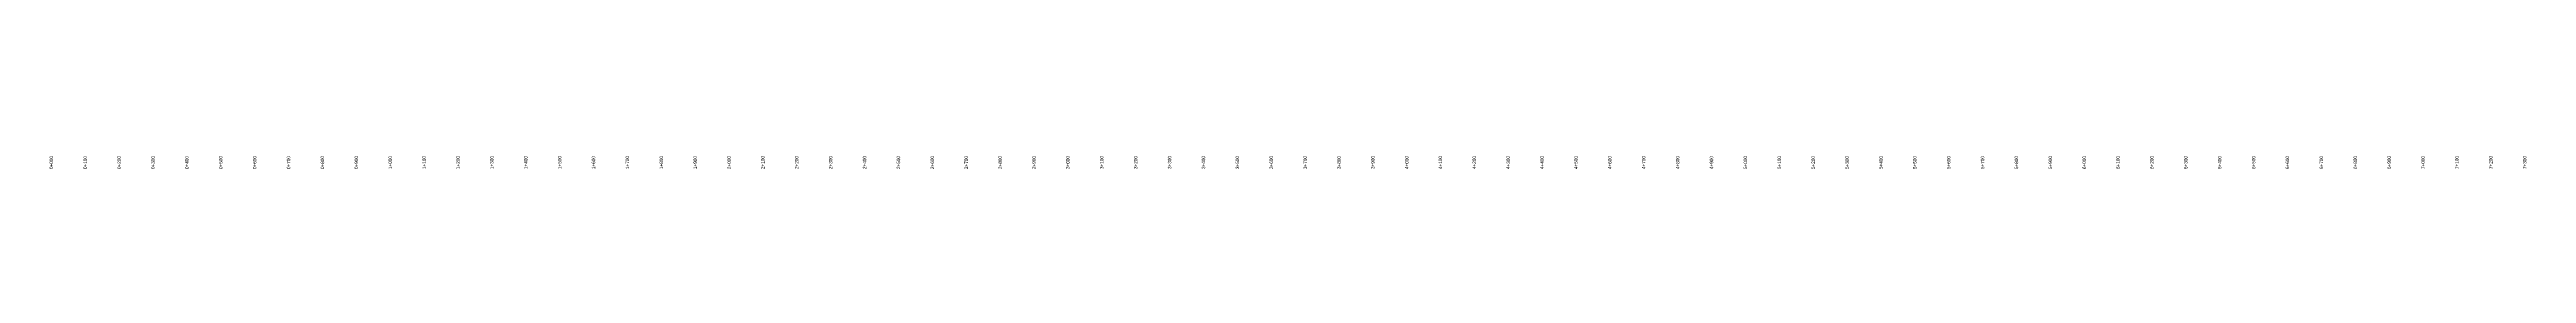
# Model space of a CAD drawing. Extents: x 406232 to 435383, y 6039561 to 6052989.
# Drawn here: x 425675 to 432983, y 6048279 to 6048311 of the extents above; entities that cross this region are included whole.
import ezdxf
from ezdxf.enums import TextEntityAlignment as Align

# ---------------------------------------------------------------- set-up
doc = ezdxf.new("R2010")
doc.units = 0
doc.header["$LTSCALE"] = 5
doc.layers.add('S-T7', color=7, linetype='Continuous')
doc.styles.add('80', font='ARIALN.TTF', dxfattribs={"height": 10})

msp = doc.modelspace()

# ---------------------------------------------------------------- texts
at = {"layer": 'S-T7', "style": '80'}
for s, height, p in [('0+000', 9.9957, (425679.897, 6048310.87)), ('0+100', 9.9957, (425779.893, 6048310.87)), ('0+200', 9.9957, (425879.889, 6048310.87)), ('0+300', 9.9957, (425979.885, 6048310.87)), ('0+400', 9.9957, (426079.881, 6048310.87)), ('0+500', 9.9957, (426179.877, 6048310.87)), ('0+600', 9.9957, (426279.873, 6048310.87)), ('0+700', 9.9957, (426379.869, 6048310.87)), ('0+800', 9.9957, (426479.865, 6048310.87)), ('0+900', 9.9957, (426579.861, 6048310.87)), ('1+000', 9.9957, (426679.857, 6048310.87)), ('1+100', 9.9957, (426779.853, 6048310.87)), ('1+200', 9.9957, (426879.849, 6048310.87)), ('1+300', 9.9957, (426979.845, 6048310.87)), ('1+400', 9.9957, (427079.841, 6048310.87)), ('1+500', 9.9957, (427179.837, 6048310.87)), ('1+600', 9.9957, (427279.589, 6048310.87)), ('1+700', 9.9957, (427379.585, 6048310.87)), ('1+800', 9.9957, (427479.58, 6048310.87)), ('1+900', 9.9957, (427579.576, 6048310.87)), ('2+000', 9.9957, (427679.572, 6048310.87)), ('2+100', 10, (427779.146, 6048310.987)), ('2+200', 10, (427879.186, 6048310.987)), ('2+300', 10, (427979.225, 6048310.987)), ('2+400', 10, (428079.265, 6048310.987)), ('2+500', 10, (428179.305, 6048310.987)), ('2+600', 10, (428279.101, 6048310.987)), ('2+700', 10, (428379.14, 6048310.987)), ('2+800', 10, (428479.18, 6048310.987)), ('2+900', 10, (428579.22, 6048310.987)), ('3+000', 10, (428679.097, 6048310.987)), ('3+100', 10, (428779.137, 6048310.987)), ('3+200', 10, (428879.176, 6048310.987)), ('3+300', 10, (428979.216, 6048310.987)), ('3+400', 10, (429079.256, 6048310.987)), ('3+500', 10, (429179.296, 6048310.987)), ('3+600', 10, (429279.091, 6048310.987)), ('3+700', 10, (429379.131, 6048310.987)), ('3+800', 10, (429479.13, 6048310.987)), ('3+900', 10, (429579.129, 6048310.987)), ('4+000', 10, (429679.084, 6048310.987)), ('4+100', 9.9957, (429778.104, 6048310.87)), ('4+200', 9.9957, (429878.1, 6048310.87)), ('4+300', 9.9957, (429978.096, 6048310.87)), ('4+400', 9.9957, (430078.092, 6048310.87)), ('4+500', 9.9957, (430178.088, 6048310.87)), ('4+600', 9.9957, (430278.084, 6048310.87)), ('4+700', 9.9957, (430378.08, 6048310.87)), ('4+800', 9.9957, (430478.076, 6048310.87)), ('4+900', 9.9957, (430578.072, 6048310.87)), ('5+000', 9.9957, (430678.068, 6048310.87)), ('5+100', 9.9957, (430778.064, 6048310.87)), ('5+200', 9.9957, (430878.059, 6048310.87)), ('5+300', 9.9957, (430978.055, 6048310.87)), ('5+400', 9.9957, (431078.051, 6048310.87)), ('5+500', 9.9957, (431178.047, 6048310.87)), ('5+600', 9.9957, (431277.799, 6048310.87)), ('5+700', 9.9957, (431377.795, 6048310.87)), ('5+800', 9.9957, (431477.791, 6048310.87)), ('5+900', 9.9957, (431577.787, 6048310.87)), ('6+000', 9.9957, (431677.783, 6048310.87)), ('6+100', 10, (431777.356, 6048310.987)), ('6+200', 10, (431877.396, 6048310.987)), ('6+300', 10, (431977.436, 6048310.987)), ('6+400', 10, (432077.476, 6048310.987)), ('6+500', 10, (432177.516, 6048310.987)), ('6+600', 10, (432277.311, 6048310.987)), ('6+700', 10, (432377.351, 6048310.987)), ('6+800', 10, (432477.391, 6048310.987)), ('6+900', 10, (432577.43, 6048310.987)), ('7+000', 10, (432677.307, 6048310.987)), ('7+100', 10, (432777.347, 6048310.987)), ('7+200', 10, (432877.387, 6048310.987)), ('7+300', 10, (432977.427, 6048310.987))]:
    msp.add_text(s, height=height, rotation=90, dxfattribs=at).set_placement(p, align=Align.MIDDLE_RIGHT)

doc.saveas('drawing.dxf')
